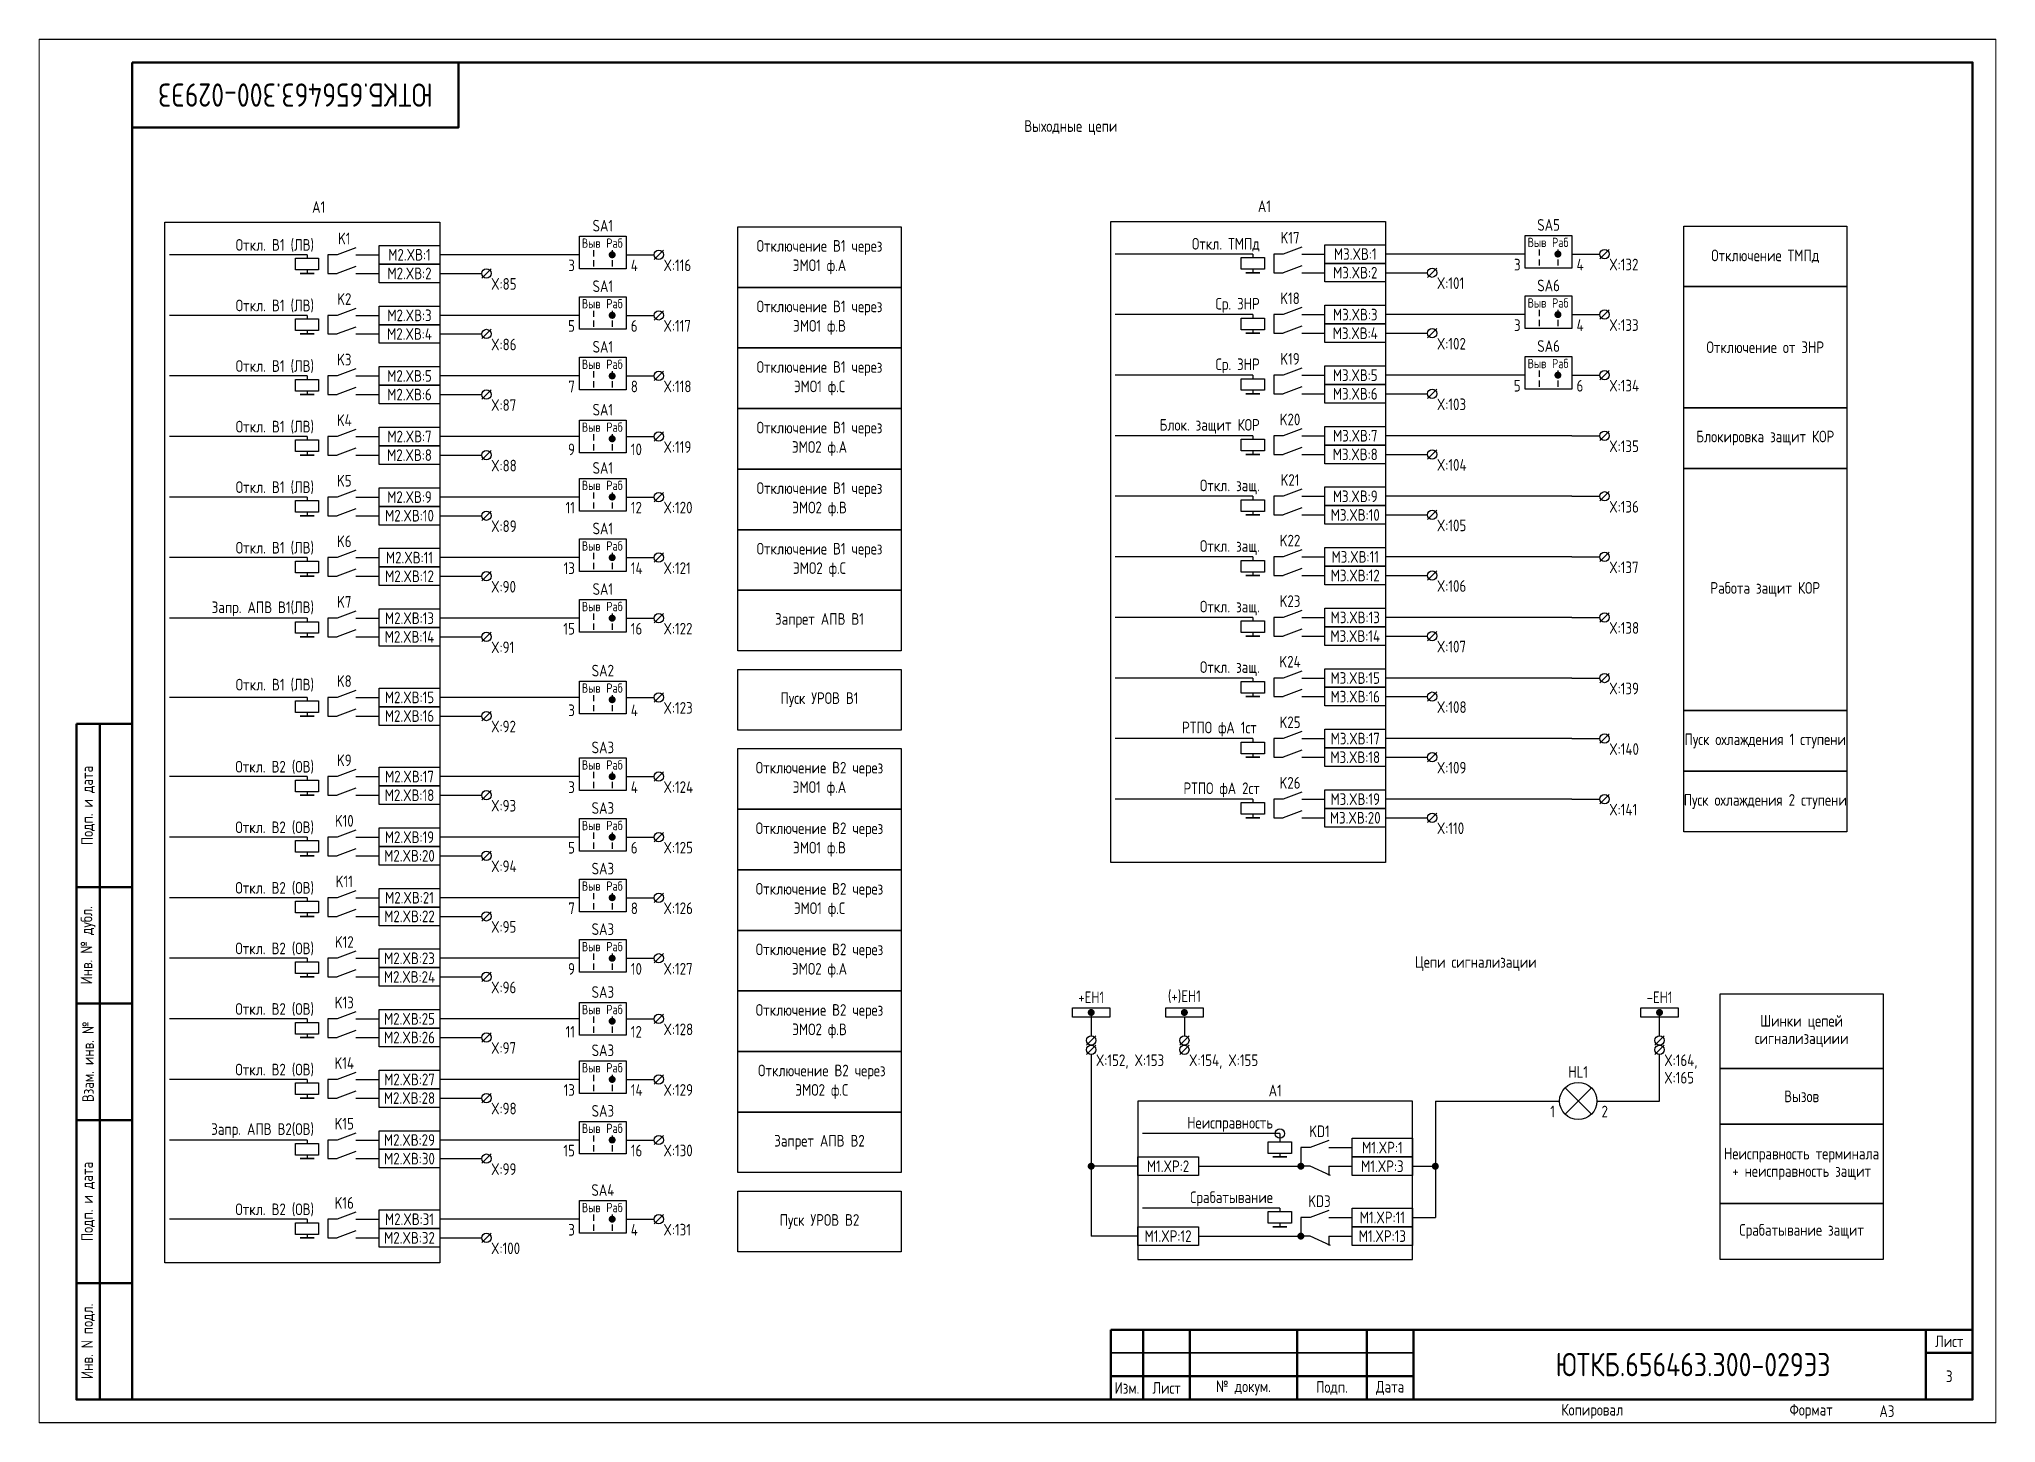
# Paper-space layout 'Лист3' of a CAD drawing. Header units: millimetres, sheet in inches. Extents: x 77.7 to 101.3, y 96.7 to 113.3.
# The model-space entities are those that its viewports show. They can reach past a viewport. Long polylines and large blocks are cut down to what shows.
import ezdxf

# ---------------------------------------------------------------- set-up
doc = ezdxf.new("R2010")
doc.units = ezdxf.units.MM
doc.styles.add('Gost_type_A', font='GOST_A.TTF')

psp = doc.layouts.new('Лист3')

msp = doc.modelspace()

# ---------------------------------------------------------------- texts
at = {"insert": (895, 285), "char_height": 5, "width": 70, "attachment_point": 5, "rotation": 180, "style": 'Gost_type_A'}
msp.add_mtext('ЮТКБ.656463.300-029Э3', dxfattribs=at)
at = {"char_height": 2.5, "style": 'Gost_type_A'}
for s, insert, width, attachment_point, line_spacing_factor in [('Выходные цепи', (1061.45, 278), 197.5, 5, 0.9), ('A1', (900, 259.71), 66, 8, 0.9), ('A1', (1103, 259.87), 66, 8, 0.9), ('X:116', (974.01, 249.71), 8, 1, 0.9), ('X:132', (1177.01, 249.87), 8, 1, 0.9), ('X:85', (937.01, 245.71), 8, 1, 0.9), ('X:101', (1140.01, 245.87), 8, 1, 0.9), ('X:117', (974.01, 236.71), 8, 1, 0.9), ('X:133', (1177.01, 236.87), 8, 1, 0.9), ('X:86', (937.01, 232.71), 8, 1, 0.9), ('X:102', (1140.01, 232.87), 8, 1, 0.9), ('X:118', (974.01, 223.71), 8, 1, 0.9), ('X:134', (1177.01, 223.87), 8, 1, 0.9), ('X:87', (937.01, 219.71), 8, 1, 0.9), ('X:103', (1140.01, 219.87), 8, 1, 0.9), ('X:119', (974.01, 210.71), 8, 1, 0.9), ('X:135', (1177.01, 210.87), 8, 1, 0.9), ('X:88', (937.01, 206.71), 8, 1, 0.9), ('X:104', (1140.01, 206.87), 8, 1, 0.9), ('X:120', (974.01, 197.71), 8, 1, 0.9), ('X:136', (1177.01, 197.87), 8, 1, 0.9), ('X:89', (937.01, 193.71), 8, 1, 0.9), ('X:105', (1140.01, 193.87), 8, 1, 0.9), ('X:137', (1177.01, 184.87), 8, 1, 0.9), ('X:90', (937.01, 180.71), 8, 1, 0.9), ('X:121', (974.01, 184.71), 8, 1, 0.9), ('X:106', (1140.01, 180.87), 8, 1, 0.9), ('X:122', (974.01, 171.71), 8, 1, 0.9), ('X:138', (1177.01, 171.87), 8, 1, 0.9), ('X:91', (937.01, 167.71), 8, 1, 0.9), ('X:107', (1140.01, 167.87), 8, 1, 0.9), ('X:139', (1177.01, 158.87), 8, 1, 0.9), ('X:123', (974.01, 154.71), 8, 1, 0.9), ('X:108', (1140.01, 154.87), 8, 1, 0.9), ('X:92', (937.01, 150.71), 8, 1, 0.9), ('X:140', (1177.01, 145.87), 8, 1, 0.9), ('X:109', (1140.01, 141.87), 8, 1, 0.9), ('X:124', (974.01, 137.71), 8, 1, 0.9), ('X:93', (937.01, 133.71), 8, 1, 0.9), ('X:141', (1177.01, 132.87), 8, 1, 0.9), ('X:110', (1140.01, 128.87), 8, 1, 0.9), ('X:125', (974.01, 124.71), 8, 1, 0.9), ('X:94', (937.01, 120.71), 8, 1, 0.9), ('X:126', (974.01, 111.71), 8, 1, 0.9), ('X:95', (937.01, 107.71), 8, 1, 0.9), ('X:127', (974.01, 98.71), 8, 1, 0.9), ('Цепи сигнализации ', (1148.37, 98.58), 197.5, 5, 0.9), ('X:96', (937.01, 94.71), 8, 1, 0.9), ('X:128', (974.01, 85.71), 8, 1, 0.9), ('Шинки цепей сигнализациии', (1218.31, 84.08), 35, 5, 0.9), ('X:97', (937.01, 81.71), 8, 1, 0.9), ('X:152, X:153', (1066.82, 79.08), 16, 1, 0.9), ('X:154, X:155', (1086.82, 79.08), 16, 1, 0.9), ('X:164,\\PX:165', (1188.81, 79.08), 16, 1, 0.9), ('X:129', (974.01, 72.71), 8, 1, 0.9), ('A1', (1105.32, 70.08), 59, 8, 0.9), ('X:98', (937.01, 68.71), 8, 1, 0.9), ('Вызов', (1218.31, 70.08), 35, 5, 0.9), ('Неисправность', (1104.82, 64.08), 37, 6, 0.8), ('X:130', (974.01, 59.71), 8, 1, 0.9), ('Неисправность терминала + неисправность защит', (1218.31, 55.58), 35, 5, 0.9), ('X:99', (937.01, 55.71), 8, 1, 0.9), ('X:131', (974, 42.71), 8, 1, 0.9), ('Срабатывание защит', (1218.31, 41.08), 35, 5, 0.9), ('X:100', (937, 38.71), 8, 1, 0.9)]:
    msp.add_mtext(s, dxfattribs=dict(at, insert=insert, width=width, attachment_point=attachment_point, line_spacing_factor=line_spacing_factor))
at = {"style": 'Gost_type_A'}
for s, insert, char_height, width, attachment_point in [('SA1', (961, 255.71), 2.5, 10, 8), ('SA5', (1164, 255.87), 2.5, 10, 8), ('Откл. B1 (ЛВ) ', (899, 252.71), 2.5, 29.2039, 6), ('K1', (905.5, 254.21), 2.5, 5, 5), ('Выв', (958.5, 253.21), 2, 5, 5), ('Раб', (963.5, 253.21), 2, 5, 5), ('Отключение В1 через \\PЭМО1 ф.А', (1007.5, 250.21), 2.5, 34.9988, 5), ('Откл. ТМПд', (1102, 252.87), 2.5, 31.0015, 6), ('K17', (1108.5, 254.37), 2.5, 5, 5), ('M3.XВ:1', (1122.5, 250.87), 2.5, 13, 5), ('Выв', (1161.5, 253.37), 2, 5, 5), ('Раб', (1166.5, 253.37), 2, 5, 5), ('M2.XВ:2', (919.5, 246.71), 2.5, 13, 5), ('M2.XВ:1', (919.5, 250.71), 2.5, 13, 5), ('3', (955, 249.69), 2.5, 5, 3), ('4', (967, 249.69), 2.5, 5, 1), ('M3.XВ:2', (1122.5, 246.87), 2.5, 13, 5), ('3', (1158, 249.85), 2.5, 5, 3), ('4', (1170, 249.85), 2.5, 5, 1), ('Отключение ТМПд', (1210.5, 250.37), 2.5, 34.9988, 5), ('SA1', (961, 242.71), 2.5, 10, 8), ('SA6', (1164, 242.87), 2.5, 10, 8), ('Откл. B1 (ЛВ) ', (899, 239.71), 2.5, 31.0015, 6), ('K2', (905.5, 241.21), 2.5, 5, 5), ('Выв', (958.5, 240.21), 2, 5, 5), ('Раб', (963.5, 240.21), 2, 5, 5), ('Отключение В1 через \\PЭМО1 ф.В', (1007.5, 237.21), 2.5, 34.9988, 5), ('Ср. ЗНР', (1102, 239.87), 2.5, 31.0015, 6), ('K18', (1108.5, 241.37), 2.5, 5, 5), ('Выв', (1161.5, 240.37), 2, 5, 5), ('Раб', (1166.5, 240.37), 2, 5, 5), ('M2.XВ:3', (919.5, 237.71), 2.5, 13, 5), ('5', (955, 236.69), 2.5, 5, 3), ('6', (967, 236.69), 2.5, 5, 1), ('M3.XВ:3', (1122.5, 237.87), 2.5, 13, 5), ('3', (1158, 236.85), 2.5, 5, 3), ('4', (1170, 236.85), 2.5, 5, 1), ('M2.XВ:4', (919.5, 233.71), 2.5, 13, 5), ('SA1', (961, 229.71), 2.5, 10, 8), ('M3.XВ:4', (1122.5, 233.87), 2.5, 13, 5), ('SA6', (1164, 229.87), 2.5, 10, 8), ('Отключение от ЗНР', (1210.5, 230.87), 2.5, 34.9988, 5), ('Откл. B1 (ЛВ) ', (899, 226.71), 2.5, 31.0015, 6), ('K3', (905.5, 228.21), 2.5, 5, 5), ('Выв', (958.5, 227.21), 2, 5, 5), ('Раб', (963.5, 227.21), 2, 5, 5), ('Отключение В1 через \\PЭМО1 ф.С', (1007.5, 224.21), 2.5, 34.9988, 5), ('Ср. ЗНР', (1102, 226.87), 2.5, 31.0015, 6), ('K19', (1108.5, 228.37), 2.5, 5, 5), ('Выв', (1161.5, 227.37), 2, 5, 5), ('Раб', (1166.5, 227.37), 2, 5, 5), ('M2.XВ:5', (919.5, 224.71), 2.5, 13, 5), ('7', (955, 223.69), 2.5, 5, 3), ('8', (967, 223.69), 2.5, 5, 1), ('M3.XВ:5', (1122.5, 224.87), 2.5, 13, 5), ('5', (1158, 223.85), 2.5, 5, 3), ('6', (1170, 223.85), 2.5, 5, 1), ('M2.XВ:6', (919.5, 220.71), 2.5, 13, 5), ('SA1', (961, 216.21), 2.5, 10, 8), ('M3.XВ:6', (1122.5, 220.87), 2.5, 13, 5), ('  Откл. B1 (ЛВ) ', (899, 213.71), 2.5, 31.0015, 6), ('K4', (905.5, 215.21), 2.5, 5, 5), ('Выв', (958.5, 213.71), 2, 5, 5), ('Раб', (963.5, 213.71), 2, 5, 5), ('Отключение В1 через \\PЭМО2 ф.А', (1007.5, 211.21), 2.5, 34.9988, 5), ('Блок. защит КОР', (1102, 213.87), 2.5, 31.0015, 6), ('K20', (1108.5, 215.37), 2.5, 5, 5), ('M2.XВ:7', (919.5, 211.71), 2.5, 13, 5), ('9', (955, 210.19), 2.5, 5, 3), ('10', (967, 210.19), 2.5, 5, 1), ('M3.XВ:7', (1122.5, 211.87), 2.5, 13, 5), ('Блокировка защит КОР', (1210.5, 211.37), 2.5, 34.9988, 5), ('M2.XВ:8', (919.5, 207.71), 2.5, 13, 5), ('SA1', (961, 203.71), 2.5, 10, 8), ('M3.XВ:8', (1122.5, 207.87), 2.5, 13, 5), ('  Откл. B1 (ЛВ) ', (899, 200.71), 2.5, 31.0015, 6), ('K5', (905.5, 202.21), 2.5, 5, 5), ('Выв', (958.5, 201.21), 2, 5, 5), ('Раб', (963.5, 201.21), 2, 5, 5), ('Отключение В1 через \\PЭМО2 ф.В', (1007.5, 198.21), 2.5, 34.9988, 5), ('Откл. защ.', (1102, 200.87), 2.5, 31.0015, 6), ('K21', (1108.5, 202.37), 2.5, 5, 5), ('M2.XВ:9', (919.5, 198.71), 2.5, 13, 5), ('11', (955, 197.69), 2.5, 5, 3), ('12', (967, 197.69), 2.5, 5, 1), ('M3.XВ:9', (1122.5, 198.87), 2.5, 13, 5), ('M2.XВ:10', (919.5, 194.71), 2.5, 13, 5), ('SA1', (961, 190.71), 2.5, 10, 8), ('M3.XВ:10', (1122.5, 194.87), 2.5, 13, 5), ('Откл. B1 (ЛВ)     ', (899, 187.71), 2.5, 31.0015, 6), ('K6', (905.5, 189.21), 2.5, 5, 5), ('Выв', (958.5, 188.21), 2, 5, 5), ('Раб', (963.5, 188.21), 2, 5, 5), ('Откл. защ.', (1102, 187.87), 2.5, 31.0015, 6), ('K22', (1108.5, 189.37), 2.5, 5, 5), ('M2.XВ:11', (919.5, 185.71), 2.5, 13, 5), ('Отключение В1 через \\PЭМО2 ф.С', (1007.5, 185.21), 2.5, 34.9988, 5), ('M3.XВ:11', (1122.5, 185.87), 2.5, 13, 5), ('M2.XВ:12', (919.5, 181.71), 2.5, 13, 5), ('13', (955, 184.69), 2.5, 5, 3), ('14', (967, 184.69), 2.5, 5, 1), ('M3.XВ:12', (1122.5, 181.87), 2.5, 13, 5), ('Запр. АПВ В1(ЛВ)', (899, 174.71), 2.5, 31.0015, 6), ('K7', (905.5, 176.21), 2.5, 5, 5), ('SA1', (961, 177.71), 2.5, 10, 8), ('Откл. защ.', (1102, 174.87), 2.5, 31.0015, 6), ('K23', (1108.5, 176.37), 2.5, 5, 5), ('Работа защит КОР', (1210.5, 178.87), 2.5, 34.9988, 5), ('M2.XВ:13', (919.5, 172.71), 2.5, 13, 5), ('Выв', (958.5, 175.21), 2, 5, 5), ('Раб', (963.5, 175.21), 2, 5, 5), ('Запрет АПВ В1', (1007.5, 172.21), 2.5, 34.9988, 5), ('M3.XВ:13', (1122.5, 172.87), 2.5, 13, 5), ('M2.XВ:14', (919.5, 168.71), 2.5, 13, 5), ('15', (955, 171.69), 2.5, 5, 3), ('16', (967, 171.69), 2.5, 5, 1), ('M3.XВ:14', (1122.5, 168.87), 2.5, 13, 5), ('K24', (1108.5, 163.37), 2.5, 5, 5), ('Откл. B1 (ЛВ) ', (899, 158.33), 2.5, 31.0015, 6), ('K8', (905.5, 159.21), 2.5, 5, 5), ('SA2', (961, 160.21), 2.5, 10, 8), ('Откл. защ.', (1102, 161.87), 2.5, 31.0015, 6), ('M3.XВ:15', (1122.5, 159.87), 2.5, 13, 5), ('M2.XВ:15', (919.5, 155.71), 2.5, 13, 5), ('Выв', (958.5, 157.71), 2, 5, 5), ('Раб', (963.5, 157.71), 2, 5, 5), ('Пуск УРОВ В1', (1007.5, 155.21), 2.5, 34.9988, 5), ('M3.XВ:16', (1122.5, 155.87), 2.5, 13, 5), ('M2.XВ:16', (919.5, 151.71), 2.5, 13, 5), ('3', (955, 154.19), 2.5, 5, 3), ('4', (967, 154.19), 2.5, 5, 1), ('K25', (1108.5, 150.37), 2.5, 5, 5), ('РТПО фА 1ст', (1101.34, 148.91), 2.5, 31.0015, 6), ('M3.XВ:17', (1122.5, 146.87), 2.5, 13, 5), ('\\pxsm1;{\\C0;Пуск охлаждения 1 ступени}', (1210.5, 146.37), 2.5, 34.9988, 5), ('K9', (905.5, 142.21), 2.5, 5, 5), ('SA3', (961, 143.71), 2.5, 10, 8), ('M3.XВ:18', (1122.5, 142.87), 2.5, 13, 5), (' Откл. В2 (ОВ)', (899, 140.71), 2.5, 31.0015, 6), ('M2.XВ:17', (919.5, 138.71), 2.5, 13, 5), ('Выв', (958.5, 141.21), 2, 5, 5), ('Раб', (963.5, 141.21), 2, 5, 5), ('Отключение В2 через \\PЭМО1 ф.А', (1007.5, 138.21), 2.5, 34.9988, 5), ('K26', (1108.5, 137.37), 2.5, 5, 5), ('M2.XВ:18', (919.5, 134.71), 2.5, 13, 5), ('3', (955, 137.69), 2.5, 5, 3), ('4', (967, 137.69), 2.5, 5, 1), ('РТПО фА 2ст', (1102, 135.87), 2.5, 27.8788, 6), ('M3.XВ:19', (1122.5, 133.87), 2.5, 13, 5), ('\\pxsm1;{\\C0;Пуск охлаждения 2 ступени}', (1210.5, 133.37), 2.5, 34.9988, 5), ('K10', (905.5, 129.21), 2.5, 5, 5), ('SA3', (961, 130.71), 2.5, 10, 8), ('M3.XВ:20', (1122.5, 129.87), 2.5, 13, 5), ('Откл. В2 (ОВ)', (899, 127.71), 2.5, 31.0015, 6), ('M2.XВ:19', (919.5, 125.71), 2.5, 13, 5), ('Выв', (958.5, 128.21), 2, 5, 5), ('Раб', (963.5, 128.21), 2, 5, 5), ('Отключение В2 через \\PЭМО1 ф.В', (1007.5, 125.21), 2.5, 34.9988, 5), ('M2.XВ:20', (919.5, 121.71), 2.5, 13, 5), ('5', (955, 124.69), 2.5, 5, 3), ('6', (967, 124.69), 2.5, 5, 1), ('SA3', (961, 117.71), 2.5, 10, 8), ('Откл. В2 (ОВ)', (899, 114.71), 2.5, 31.0015, 6), ('K11', (905.5, 116.21), 2.5, 5, 5), ('M2.XВ:21', (919.5, 112.71), 2.5, 13, 5), ('Выв', (958.5, 115.21), 2, 5, 5), ('Раб', (963.5, 115.21), 2, 5, 5), ('Отключение В2 через \\PЭМО1 ф.С', (1007.5, 112.21), 2.5, 34.9988, 5), ('M2.XВ:22', (919.5, 108.71), 2.5, 13, 5), ('7', (955, 111.69), 2.5, 5, 3), ('8', (967, 111.69), 2.5, 5, 1), ('SA3', (961, 104.71), 2.5, 10, 8), ('Откл. В2 (ОВ)', (899, 101.71), 2.5, 31.0015, 6), ('K12', (905.5, 103.21), 2.5, 5, 5), ('M2.XВ:23', (919.5, 99.71), 2.5, 13, 5), ('Выв', (958.5, 102.21), 2, 5, 5), ('Раб', (963.5, 102.21), 2, 5, 5), ('Отключение В2 через \\PЭМО2 ф.А', (1007.5, 99.21), 2.5, 34.9988, 5), ('M2.XВ:24', (919.5, 95.71), 2.5, 13, 5), ('9', (955, 98.69), 2.5, 5, 3), ('10', (967, 98.69), 2.5, 5, 1), ('SA3', (961, 91.21), 2.5, 10, 8), ('+EH1', (1065.82, 90.08), 2.5, 10, 8), ('(+)EH1', (1085.82, 90.08), 2.5, 10, 8), ('-EH1', (1187.81, 90.08), 2.5, 10, 8), ('Откл. В2 (ОВ)', (899, 88.71), 2.5, 31.0015, 6), ('K13', (905.5, 90.21), 2.5, 5, 5), ('Выв', (958.5, 88.71), 2, 5, 5), ('Раб', (963.5, 88.71), 2, 5, 5), ('Отключение В2 через \\PЭМО2 ф.В', (1007.5, 86.21), 2.5, 34.9988, 5), ('M2.XВ:25', (919.5, 86.71), 2.5, 13, 5), ('11', (955, 85.19), 2.5, 5, 3), ('12', (967, 85.19), 2.5, 5, 1), ('M2.XВ:26', (919.5, 82.71), 2.5, 13, 5), ('SA3', (961, 78.71), 2.5, 10, 8), ('Откл. В2 (ОВ)', (899, 75.71), 2.5, 31.0015, 6), ('K14', (905.5, 77.21), 2.5, 5, 5), ('Выв', (958.5, 76.21), 2, 5, 5), ('Раб', (963.5, 76.21), 2, 5, 5), ('Отключение В2 через \\PЭМО2 ф.С', (1008, 73.21), 2.5, 35.9988, 5), ('HL1', (1170.36, 74.08), 2.5, 14, 8), ('M2.XВ:27', (919.5, 73.71), 2.5, 13, 5), ('13', (955, 72.69), 2.5, 5, 3), ('14', (967, 72.69), 2.5, 5, 1), ('M2.XВ:28', (919.5, 69.71), 2.5, 13, 5), ('SA3', (961, 65.71), 2.5, 10, 8), ('1', (1165.36, 68.08), 2.5, 6, 3), ('2', (1175.36, 68.08), 2.5, 6, 1), ('Запр. АПВ В2(ОВ)', (899, 62.71), 2.5, 31.0015, 6), ('K15', (905.5, 64.21), 2.5, 5, 5), ('Выв', (958.5, 63.21), 2, 5, 5), ('Раб', (963.5, 63.21), 2, 5, 5), ('KD1', (1114.82, 62.58), 2.5, 8, 5), ('M2.XВ:29', (919.5, 60.71), 2.5, 13, 5), ('15', (955, 59.69), 2.5, 5, 3), ('16', (967, 59.69), 2.5, 5, 1), ('Запрет АПВ В2', (1007.5, 60.21), 2.5, 34.9988, 5), ('M1.XP:1', (1128.32, 59.08), 2.5, 13, 5), ('M2.XВ:30', (919.5, 56.71), 2.5, 13, 5), ('M1.XP:2', (1082.32, 55.08), 2.5, 13, 5), ('M1.XP:3', (1128.32, 55.08), 2.5, 13, 5), ('SA4', (961, 48.71), 2.5, 10, 8), ('Откл. В2 (ОВ)', (899, 45.71), 2.5, 31.0015, 6), ('K16', (905.5, 47.21), 2.5, 5, 5), ('Выв', (958.5, 46.21), 2, 5, 5), ('Раб', (963.5, 46.21), 2, 5, 5), ('KD3', (1114.82, 47.58), 2.5, 8, 5), ('M2.XВ:31', (919.5, 43.71), 2.5, 13, 5), ('3', (955, 42.69), 2.5, 5, 3), ('4', (967, 42.69), 2.5, 5, 1), ('Пуск УРОВ В2', (1007.5, 43.21), 2.5, 34.9988, 5), ('M1.XP:11', (1128.32, 44.08), 2.5, 13, 5), ('M2.XВ:32', (919.5, 39.71), 2.5, 13, 5), ('M1.XP:12', (1082.32, 40.08), 2.5, 13, 5), ('M1.XP:13', (1128.32, 40.08), 2.5, 13, 5), ('ЮТКБ.656463.300-029Э3', (1195, 12.5), 5, 120, 5), ('3', (1250, 10), 2.5, 10, 5), ('A3', (1235, 2.5), 2.5, 20, 4)]:
    msp.add_mtext(s, dxfattribs=dict(at, insert=insert, char_height=char_height, width=width, attachment_point=attachment_point))
at = {"color": 6, "insert": (1104.82, 48.08), "char_height": 2.5, "width": 37, "attachment_point": 6, "line_spacing_factor": 0.8, "style": 'Gost_type_A'}
msp.add_mtext('Срабатывание', dxfattribs=at)

# ---------------------------------------------------------------- blocks, each defined once
blk = doc.blocks.new('POINT')
at = {"const_width": 0.75}
blk.add_lwpolyline([(-0.375, 0, 1), (0.375, 0, 1)], format="xyb", close=True, dxfattribs=at)
blk = doc.blocks.new('Шинка')
blk.add_lwpolyline([(-4, 1), (4, 1), (4, -1), (-4, -1)], close=True)
blk.add_blockref('POINT', (0, 0))
blk = doc.blocks.new('Формат_А3')
blk.add_lwpolyline([(-420, 297), (0, 297), (0, 0), (-420, 0)], close=True)
at = {"lineweight": 50}
blk.add_lwpolyline([(-400, 292), (-5, 292), (-5, 5), (-400, 5)], close=True, dxfattribs=at)
blk = doc.blocks.new('Штамп угловой верхний')
at = {"lineweight": 50}
blk.add_lwpolyline([(0, 0), (70, 0), (70, -14), (0, -14)], close=True, dxfattribs=at)
blk = doc.blocks.new('Штамп левый нижний')
at = {"lineweight": 50}
for points in [[(-12, 145), (-7, 145), (-7, 110), (-12, 110)], [(-7, 145), (0, 145), (0, 110), (-7, 110)], [(-12, 110), (-7, 110), (-7, 85), (-12, 85)], [(-7, 110), (0, 110), (0, 85), (-7, 85)], [(-12, 85), (-7, 85), (-7, 60), (-12, 60)], [(-7, 85), (0, 85), (0, 60), (-7, 60)], [(-12, 60), (-7, 60), (-7, 25), (-12, 25)], [(-7, 60), (0, 60), (0, 25), (-7, 25)], [(-12, 25), (-7, 25), (-7, 0), (-12, 0)], [(-7, 25), (0, 25), (0, 0), (-7, 0)]]:
    blk.add_lwpolyline(points, close=True, dxfattribs=at)
at = {"char_height": 2.5, "attachment_point": 5, "rotation": 90, "style": 'Gost_type_A'}
for s, insert, width in [('Подп. и дата', (-9.5, 127.5), 35), ('Инв. № дубл.', (-9.5, 97.5), 25), ('Взам. инв. №', (-9.5, 72.5), 25), ('Подп. и дата', (-9.5, 42.5), 35), ('Инв. N подл.', (-9.5, 12.5), 25)]:
    blk.add_mtext(s, dxfattribs=dict(at, insert=insert, width=width))
blk = doc.blocks.new('Штамп малый нижний')
at = {"lineweight": 50}
for points in [[(-185, 15), (-178, 15), (-178, 5), (-185, 5)], [(-178, 15), (-168, 15), (-168, 5), (-178, 5)], [(-168, 15), (-145, 15), (-145, 5), (-168, 5)], [(-145, 15), (-130, 15), (-130, 5), (-145, 5)], [(-130, 15), (-120, 15), (-120, 5), (-130, 5)], [(-120, 15), (-10, 15), (-10, 0), (-120, 0)], [(-10, 15), (0, 15), (0, 10), (-10, 10)], [(-10, 10), (0, 10), (0, 0), (-10, 0)], [(-185, 5), (-178, 5), (-178, 0), (-185, 0)], [(-178, 5), (-168, 5), (-168, 0), (-178, 0)], [(-168, 5), (-145, 5), (-145, 0), (-168, 0)], [(-145, 5), (-130, 5), (-130, 0), (-145, 0)], [(-130, 5), (-120, 5), (-120, 0), (-130, 0)]]:
    blk.add_lwpolyline(points, close=True, dxfattribs=at)
for points in [[(-185, 15), (-178, 15), (-178, 10), (-185, 10)], [(-178, 15), (-168, 15), (-168, 10), (-178, 10)], [(-168, 15), (-145, 15), (-145, 10), (-168, 10)], [(-145, 15), (-130, 15), (-130, 10), (-145, 10)], [(-130, 15), (-120, 15), (-120, 10), (-130, 10)], [(-185, 10), (-178, 10), (-178, 5), (-185, 5)], [(-178, 10), (-168, 10), (-168, 5), (-178, 5)], [(-168, 10), (-145, 10), (-145, 5), (-168, 5)], [(-145, 10), (-130, 10), (-130, 5), (-145, 5)], [(-130, 10), (-120, 10), (-120, 5), (-130, 5)]]:
    blk.add_lwpolyline(points, close=True)
at = {"char_height": 2.5, "style": 'Gost_type_A'}
for s, insert, width, attachment_point in [('Лист', (-5, 12.5), 10, 5), ('Изм.', (-181.5, 2.5), 7, 5), ('Лист', (-173, 2.5), 10, 5), ('№ докум.', (-156.5, 2.5), 23, 5), ('Подп.', (-137.5, 2.5), 15, 5), ('Дата', (-125, 2.5), 10, 5), ('Копировал', (-75, -2.53), 13.1202, 6), ('Формат', (-30, -2.53), 13.1202, 6)]:
    blk.add_mtext(s, dxfattribs=dict(at, insert=insert, width=width, attachment_point=attachment_point))
blk = doc.blocks.new('Переключатель_положение')
for p, q in [((2, 1), (2, -0.34)), ((2, -1.14), (2, -2.49))]:
    blk.add_line(p, q)

# ---------------------------------------------------------------- linework, layer by layer
at = {"ltscale": 4.32}
for p, q in [((908, 252.21), (904, 250.71)), ((1111, 252.37), (1107, 250.87)), ((908, 248.21), (904, 246.71)), ((1111, 248.37), (1107, 246.87)), ((908, 239.21), (904, 237.71)), ((908, 235.21), (904, 233.71)), ((1111, 239.37), (1107, 237.87)), ((1111, 235.37), (1107, 233.87)), ((908, 226.21), (904, 224.71)), ((1111, 226.37), (1107, 224.87)), ((908, 222.21), (904, 220.71)), ((1111, 222.37), (1107, 220.87)), ((908, 213.21), (904, 211.71)), ((1111, 213.37), (1107, 211.87)), ((908, 209.21), (904, 207.71)), ((1111, 209.37), (1107, 207.87)), ((908, 200.21), (904, 198.71)), ((1111, 200.37), (1107, 198.87)), ((908, 196.21), (904, 194.71)), ((1111, 196.37), (1107, 194.87)), ((908, 187.21), (904, 185.71)), ((1111, 187.37), (1107, 185.87)), ((908, 183.21), (904, 181.71)), ((1111, 183.37), (1107, 181.87)), ((908, 174.21), (904, 172.71)), ((1111, 174.37), (1107, 172.87)), ((908, 170.21), (904, 168.71)), ((1111, 170.37), (1107, 168.87)), ((1111, 161.37), (1107, 159.87)), ((908, 157.21), (904, 155.71)), ((1111, 157.37), (1107, 155.87)), ((908, 153.21), (904, 151.71)), ((1111, 148.37), (1107, 146.87)), ((1111, 144.37), (1107, 142.87)), ((908, 140.21), (904, 138.71)), ((908, 136.21), (904, 134.71)), ((1111, 135.37), (1107, 133.87)), ((1111, 131.37), (1107, 129.87)), ((908, 127.21), (904, 125.71)), ((908, 123.21), (904, 121.71)), ((908, 114.21), (904, 112.71)), ((908, 110.21), (904, 108.71)), ((908, 101.21), (904, 99.71)), ((908, 97.21), (904, 95.71)), ((908, 88.21), (904, 86.71)), ((908, 84.21), (904, 82.71)), ((908, 75.21), (904, 73.71)), ((908, 71.21), (904, 69.71)), ((908, 62.21), (904, 60.71)), ((1116.82, 60.58), (1112.82, 59.08)), ((908, 58.21), (904, 56.71)), ((1117.21, 53.08), (1112.82, 55.08)), ((908, 45.21), (904, 43.71)), ((1116.82, 45.58), (1112.82, 44.08)), ((908, 41.21), (904, 39.71)), ((1117.21, 38.08), (1112.82, 40.08))]:
    msp.add_line(p, q, dxfattribs=at)
for p, q in [((897.5, 250.71), (868, 250.71)), ((897.5, 250.71), (897.5, 249.96)), ((956, 250.71), (926, 250.71)), ((974.01, 251.71), (972.01, 249.71)), ((1100.5, 250.87), (1071, 250.87)), ((1100.5, 250.87), (1100.5, 250.12)), ((1159, 250.87), (1129, 250.87)), ((1140.01, 247.87), (1138.01, 245.87)), ((1177.01, 251.87), (1175.01, 249.87)), ((897.5, 247.46), (897.5, 246.71)), ((926, 246.71), (935, 246.71)), ((937.01, 247.71), (935.01, 245.71)), ((1100.5, 247.62), (1100.5, 246.87)), ((1129, 246.87), (1138, 246.87)), ((897.5, 237.71), (868, 237.71)), ((897.5, 237.71), (897.5, 236.96)), ((956, 237.71), (926, 237.71)), ((974.01, 238.71), (972.01, 236.71)), ((1100.5, 237.87), (1071, 237.87)), ((1100.5, 237.87), (1100.5, 237.12)), ((1159, 237.87), (1129, 237.87)), ((1177.01, 238.87), (1175.01, 236.87)), ((897.5, 234.46), (897.5, 233.71)), ((926, 233.71), (935, 233.71)), ((937.01, 234.71), (935.01, 232.71)), ((1100.5, 234.62), (1100.5, 233.87)), ((1129, 233.87), (1138, 233.87)), ((1140.01, 234.87), (1138.01, 232.87)), ((897.5, 224.71), (868, 224.71)), ((897.5, 224.71), (897.5, 223.96)), ((956, 224.71), (926, 224.71)), ((974.01, 225.71), (972.01, 223.71)), ((1100.5, 224.87), (1071, 224.87)), ((1100.5, 224.87), (1100.5, 224.12)), ((1159, 224.87), (1129, 224.87)), ((1177.01, 225.87), (1175.01, 223.87)), ((897.5, 221.46), (897.5, 220.71)), ((926, 220.71), (935, 220.71)), ((937.01, 221.71), (935.01, 219.71)), ((1100.5, 221.62), (1100.5, 220.87)), ((1129, 220.87), (1138, 220.87)), ((1140.01, 221.87), (1138.01, 219.87)), ((897.5, 211.71), (868, 211.71)), ((897.5, 211.71), (897.5, 210.96)), ((956, 211.71), (926, 211.71)), ((974.01, 212.71), (972.01, 210.71)), ((1100.5, 211.87), (1071, 211.87)), ((1100.5, 211.87), (1100.5, 211.12)), ((1169, 211.87), (1129, 211.87)), ((1177.01, 212.87), (1175.01, 210.87)), ((897.5, 208.46), (897.5, 207.71)), ((926, 207.71), (935, 207.71)), ((937.01, 208.71), (935.01, 206.71)), ((1100.5, 208.62), (1100.5, 207.87)), ((1129, 207.87), (1138, 207.87)), ((1140.01, 208.87), (1138.01, 206.87)), ((897.5, 198.71), (868, 198.71)), ((897.5, 198.71), (897.5, 197.96)), ((956, 198.71), (926, 198.71)), ((974.01, 199.71), (972.01, 197.71)), ((1100.5, 198.87), (1071, 198.87)), ((1100.5, 198.87), (1100.5, 198.12)), ((1169, 198.87), (1129, 198.87)), ((1177.01, 199.87), (1175.01, 197.87)), ((897.5, 195.46), (897.5, 194.71)), ((926, 194.71), (935, 194.71)), ((937.01, 195.71), (935.01, 193.71)), ((1100.5, 195.62), (1100.5, 194.87)), ((1129, 194.87), (1138, 194.87)), ((1140.01, 195.87), (1138.01, 193.87)), ((897.5, 185.71), (868, 185.71)), ((897.5, 185.71), (897.5, 184.96)), ((956, 185.71), (926, 185.71)), ((974.01, 186.71), (972.01, 184.71)), ((1100.5, 185.87), (1071, 185.87)), ((1100.5, 185.87), (1100.5, 185.12)), ((1169, 185.87), (1129, 185.87)), ((1177.01, 186.87), (1175.01, 184.87)), ((897.5, 182.46), (897.5, 181.71)), ((926, 181.71), (935, 181.71)), ((937.01, 182.71), (935.01, 180.71)), ((1100.5, 182.62), (1100.5, 181.87)), ((1129, 181.87), (1138, 181.87)), ((1140.01, 182.87), (1138.01, 180.87)), ((897.5, 172.71), (868, 172.71)), ((897.5, 172.71), (897.5, 171.96)), ((956, 172.71), (926, 172.71)), ((974.01, 173.71), (972.01, 171.71)), ((1100.5, 172.87), (1071, 172.87)), ((1100.5, 172.87), (1100.5, 172.12)), ((1169, 172.87), (1129, 172.87)), ((1177.01, 173.87), (1175.01, 171.87)), ((897.5, 169.46), (897.5, 168.71)), ((926, 168.71), (935, 168.71)), ((937.01, 169.71), (935.01, 167.71)), ((1100.5, 169.62), (1100.5, 168.87)), ((1129, 168.87), (1138, 168.87)), ((1140.01, 169.87), (1138.01, 167.87)), ((1100.5, 159.87), (1071, 159.87)), ((1100.5, 159.87), (1100.5, 159.12)), ((1169, 159.87), (1129, 159.87)), ((1177.01, 160.87), (1175.01, 158.87)), ((897.5, 155.71), (868, 155.71)), ((897.5, 155.71), (897.5, 154.96)), ((956, 155.71), (926, 155.71)), ((974.01, 156.71), (972.01, 154.71)), ((1100.5, 156.62), (1100.5, 155.87)), ((1129, 155.87), (1138, 155.87)), ((1140.01, 156.87), (1138.01, 154.87)), ((897.5, 152.46), (897.5, 151.71)), ((926, 151.71), (935, 151.71)), ((937.01, 152.71), (935.01, 150.71)), ((1177.01, 147.87), (1175.01, 145.87)), ((1100.5, 146.87), (1071, 146.87)), ((1100.5, 146.87), (1100.5, 146.12)), ((1100.5, 143.62), (1100.5, 142.87)), ((1169, 146.87), (1129, 146.87)), ((1129, 142.87), (1138, 142.87)), ((1140.01, 143.87), (1138.01, 141.87)), ((897.5, 138.71), (868, 138.71)), ((897.5, 138.71), (897.5, 137.96)), ((956, 138.71), (926, 138.71)), ((974.01, 139.71), (972.01, 137.71)), ((897.5, 135.46), (897.5, 134.71)), ((926, 134.71), (935, 134.71)), ((937.01, 135.71), (935.01, 133.71)), ((1177.01, 134.87), (1175.01, 132.87)), ((1100.5, 133.87), (1071, 133.87)), ((1100.5, 133.87), (1100.5, 133.12)), ((1100.5, 130.62), (1100.5, 129.87)), ((1169, 133.87), (1129, 133.87)), ((1140.01, 130.87), (1138.01, 128.87)), ((974.01, 126.71), (972.01, 124.71)), ((1129, 129.87), (1138, 129.87)), ((897.5, 125.71), (868, 125.71)), ((897.5, 125.71), (897.5, 124.96)), ((897.5, 122.46), (897.5, 121.71)), ((956, 125.71), (926, 125.71)), ((937.01, 122.71), (935.01, 120.71)), ((926, 121.71), (935, 121.71)), ((974.01, 113.71), (972.01, 111.71)), ((897.5, 112.71), (868, 112.71)), ((897.5, 112.71), (897.5, 111.96)), ((897.5, 109.46), (897.5, 108.71)), ((956, 112.71), (926, 112.71)), ((937.01, 109.71), (935.01, 107.71)), ((926, 108.71), (935, 108.71)), ((897.5, 99.71), (868, 99.71)), ((897.5, 99.71), (897.5, 98.96)), ((956, 99.71), (926, 99.71)), ((937.01, 96.71), (935.01, 94.71)), ((974.01, 100.71), (972.01, 98.71)), ((897.5, 96.46), (897.5, 95.71)), ((926, 95.71), (935, 95.71)), ((897.5, 86.71), (868, 86.71)), ((897.5, 86.71), (897.5, 85.96)), ((956, 86.71), (926, 86.71)), ((974.01, 87.71), (972.01, 85.71)), ((1065.82, 88.08), (1065.82, 83.08)), ((1085.82, 87.08), (1085.82, 83.08)), ((1187.81, 83.08), (1187.81, 88.08)), ((897.5, 83.46), (897.5, 82.71)), ((926, 82.71), (935, 82.71)), ((937.01, 83.71), (935.01, 81.71)), ((1066.82, 83.08), (1064.82, 81.08)), ((1066.82, 81.08), (1064.82, 79.08)), ((1086.82, 83.08), (1084.82, 81.08)), ((1086.82, 81.08), (1084.82, 79.08)), ((1188.81, 83.08), (1186.81, 81.08)), ((1188.81, 81.08), (1186.81, 79.08)), ((1187.81, 81.07), (1187.81, 81.08)), ((1187.81, 81.07), (1187.81, 81.08)), ((1065.82, 79.08), (1065.82, 40.08)), ((1187.81, 69.08), (1187.81, 79.08)), ((897.5, 73.71), (868, 73.71)), ((897.5, 73.71), (897.5, 72.96)), ((956, 73.71), (926, 73.71)), ((974.01, 74.71), (972.01, 72.71)), ((1167.53, 71.91), (1173.18, 66.25)), ((1173.18, 71.91), (1167.53, 66.25)), ((897.5, 70.46), (897.5, 69.71)), ((926, 69.71), (935, 69.71)), ((937.01, 70.71), (935.01, 68.71)), ((1139.69, 69.08), (1151.62, 69.08)), ((1139.69, 69.08), (1139.69, 44.08)), ((1151.62, 69.08), (1166.36, 69.08)), ((1174.36, 69.08), (1187.81, 69.08)), ((897.5, 60.71), (868, 60.71)), ((897.5, 60.71), (897.5, 59.96)), ((956, 60.71), (926, 60.71)), ((974.01, 61.71), (972.01, 59.71)), ((1106.32, 62.08), (1076.82, 62.08)), ((1106.32, 62.08), (1106.32, 60.33)), ((897.5, 57.46), (897.5, 56.71)), ((926, 56.71), (935, 56.71)), ((937.01, 57.71), (935.01, 55.71)), ((1075.82, 55.08), (1065.82, 55.08)), ((1106.32, 57.83), (1106.32, 57.08)), ((1116.82, 55.08), (1116.82, 53.08)), ((1134.82, 55.08), (1139.69, 55.08)), ((897.5, 43.71), (868, 43.71)), ((897.5, 43.71), (897.5, 42.96)), ((956, 43.71), (926, 43.71)), ((974, 44.71), (972, 42.71)), ((1106.32, 46.08), (1076.82, 46.08)), ((1106.32, 46.08), (1106.32, 45.33)), ((1106.32, 42.83), (1106.32, 42.08)), ((1134.82, 44.08), (1139.69, 44.08)), ((897.5, 40.46), (897.5, 39.71)), ((926, 39.71), (935, 39.71)), ((937, 40.71), (935, 38.71)), ((1075.82, 40.08), (1065.82, 40.08)), ((1116.82, 40.08), (1116.82, 38.08))]:
    msp.add_line(p, q)
at = {"ltscale": 1.08}
for p, q in [((904, 250.71), (902, 250.71)), ((902, 250.71), (902, 246.71)), ((908, 250.71), (913, 250.71)), ((1107, 250.87), (1105, 250.87)), ((1105, 250.87), (1105, 246.87)), ((1111, 250.87), (1116, 250.87)), ((902, 246.71), (904, 246.71)), ((908, 246.71), (913, 246.71)), ((1105, 246.87), (1107, 246.87)), ((1111, 246.87), (1116, 246.87)), ((904, 237.71), (902, 237.71)), ((902, 237.71), (902, 233.71)), ((908, 237.71), (913, 237.71)), ((1107, 237.87), (1105, 237.87)), ((1105, 237.87), (1105, 233.87)), ((1111, 237.87), (1116, 237.87)), ((902, 233.71), (904, 233.71)), ((908, 233.71), (913, 233.71)), ((1105, 233.87), (1107, 233.87)), ((1111, 233.87), (1116, 233.87)), ((904, 224.71), (902, 224.71)), ((902, 224.71), (902, 220.71)), ((908, 224.71), (913, 224.71)), ((1107, 224.87), (1105, 224.87)), ((1105, 224.87), (1105, 220.87)), ((1111, 224.87), (1116, 224.87)), ((902, 220.71), (904, 220.71)), ((908, 220.71), (913, 220.71)), ((1105, 220.87), (1107, 220.87)), ((1111, 220.87), (1116, 220.87)), ((904, 211.71), (902, 211.71)), ((902, 211.71), (902, 207.71)), ((908, 211.71), (913, 211.71)), ((1107, 211.87), (1105, 211.87)), ((1105, 211.87), (1105, 207.87)), ((1111, 211.87), (1116, 211.87)), ((902, 207.71), (904, 207.71)), ((908, 207.71), (913, 207.71)), ((1105, 207.87), (1107, 207.87)), ((1111, 207.87), (1116, 207.87)), ((904, 198.71), (902, 198.71)), ((902, 198.71), (902, 194.71)), ((908, 198.71), (913, 198.71)), ((1107, 198.87), (1105, 198.87)), ((1105, 198.87), (1105, 194.87)), ((1111, 198.87), (1116, 198.87)), ((902, 194.71), (904, 194.71)), ((908, 194.71), (913, 194.71)), ((1105, 194.87), (1107, 194.87)), ((1111, 194.87), (1116, 194.87)), ((904, 185.71), (902, 185.71)), ((902, 185.71), (902, 181.71)), ((908, 185.71), (913, 185.71)), ((1107, 185.87), (1105, 185.87)), ((1105, 185.87), (1105, 181.87)), ((1111, 185.87), (1116, 185.87)), ((902, 181.71), (904, 181.71)), ((908, 181.71), (913, 181.71)), ((1105, 181.87), (1107, 181.87)), ((1111, 181.87), (1116, 181.87)), ((904, 172.71), (902, 172.71)), ((902, 172.71), (902, 168.71)), ((908, 172.71), (913, 172.71)), ((1107, 172.87), (1105, 172.87)), ((1105, 172.87), (1105, 168.87)), ((1111, 172.87), (1116, 172.87)), ((902, 168.71), (904, 168.71)), ((908, 168.71), (913, 168.71)), ((1105, 168.87), (1107, 168.87)), ((1111, 168.87), (1116, 168.87)), ((1107, 159.87), (1105, 159.87)), ((1105, 159.87), (1105, 155.87)), ((1111, 159.87), (1116, 159.87)), ((904, 155.71), (902, 155.71)), ((902, 155.71), (902, 151.71)), ((908, 155.71), (913, 155.71)), ((1105, 155.87), (1107, 155.87)), ((1111, 155.87), (1116, 155.87)), ((902, 151.71), (904, 151.71)), ((908, 151.71), (913, 151.71)), ((1107, 146.87), (1105, 146.87)), ((1105, 146.87), (1105, 142.87)), ((1105, 142.87), (1107, 142.87)), ((1111, 146.87), (1116, 146.87)), ((1111, 142.87), (1116, 142.87)), ((904, 138.71), (902, 138.71)), ((902, 138.71), (902, 134.71)), ((908, 138.71), (913, 138.71)), ((902, 134.71), (904, 134.71)), ((908, 134.71), (913, 134.71)), ((1107, 133.87), (1105, 133.87)), ((1105, 133.87), (1105, 129.87)), ((1111, 133.87), (1116, 133.87)), ((1105, 129.87), (1107, 129.87)), ((1111, 129.87), (1116, 129.87)), ((904, 125.71), (902, 125.71)), ((902, 125.71), (902, 121.71)), ((908, 125.71), (913, 125.71)), ((902, 121.71), (904, 121.71)), ((908, 121.71), (913, 121.71)), ((904, 112.71), (902, 112.71)), ((902, 112.71), (902, 108.71)), ((908, 112.71), (913, 112.71)), ((902, 108.71), (904, 108.71)), ((908, 108.71), (913, 108.71)), ((904, 99.71), (902, 99.71)), ((902, 99.71), (902, 95.71)), ((908, 99.71), (913, 99.71)), ((902, 95.71), (904, 95.71)), ((908, 95.71), (913, 95.71)), ((904, 86.71), (902, 86.71)), ((902, 86.71), (902, 82.71)), ((908, 86.71), (913, 86.71)), ((902, 82.71), (904, 82.71)), ((908, 82.71), (913, 82.71)), ((904, 73.71), (902, 73.71)), ((902, 73.71), (902, 69.71)), ((908, 73.71), (913, 73.71)), ((902, 69.71), (904, 69.71)), ((908, 69.71), (913, 69.71)), ((904, 60.71), (902, 60.71)), ((902, 60.71), (902, 56.71)), ((908, 60.71), (913, 60.71)), ((1112.82, 59.08), (1110.82, 59.08)), ((1110.82, 59.08), (1110.82, 55.08)), ((1116.82, 59.08), (1121.82, 59.08)), ((902, 56.71), (904, 56.71)), ((908, 56.71), (913, 56.71)), ((1088.82, 55.08), (1110.82, 55.08)), ((1112.82, 55.08), (1110.82, 55.08)), ((1116.82, 55.08), (1121.82, 55.08)), ((904, 43.71), (902, 43.71)), ((902, 43.71), (902, 39.71)), ((908, 43.71), (913, 43.71)), ((1112.82, 44.08), (1110.82, 44.08)), ((1110.82, 44.08), (1110.82, 40.08)), ((1116.82, 44.08), (1121.82, 44.08)), ((902, 39.71), (904, 39.71)), ((908, 39.71), (913, 39.71)), ((1088.82, 40.08), (1110.82, 40.08)), ((1112.82, 40.08), (1110.82, 40.08)), ((1116.82, 40.08), (1121.82, 40.08))]:
    msp.add_line(p, q, dxfattribs=at)
at = {"ltscale": 4}
for p, q in [((966, 250.71), (972.01, 250.71)), ((1169, 250.87), (1175.01, 250.87)), ((966, 237.71), (972.01, 237.71)), ((1169, 237.87), (1175.01, 237.87)), ((966, 224.71), (972.01, 224.71)), ((1169, 224.87), (1175.01, 224.87)), ((966, 211.71), (972.01, 211.71)), ((1169, 211.87), (1175.01, 211.87)), ((966, 198.71), (972.01, 198.71)), ((1169, 198.87), (1175.01, 198.87)), ((966, 185.71), (972.01, 185.71)), ((1169, 185.87), (1175.01, 185.87)), ((966, 172.71), (972.01, 172.71)), ((1169, 172.87), (1175.01, 172.87)), ((1169, 159.87), (1175.01, 159.87)), ((966, 155.71), (972.01, 155.71)), ((1169, 146.87), (1175.01, 146.87)), ((966, 138.71), (972.01, 138.71)), ((1169, 133.87), (1175.01, 133.87)), ((966, 125.71), (972.01, 125.71)), ((966, 112.71), (972.01, 112.71)), ((966, 99.71), (972.01, 99.71)), ((966, 86.71), (972.01, 86.71)), ((966, 73.71), (972.01, 73.71)), ((966, 60.71), (972.01, 60.71)), ((966, 43.71), (972, 43.71))]:
    msp.add_line(p, q, dxfattribs=at)
for points in [[(867, 257.71), (926, 257.71), (926, 34.38), (867, 34.38)], [(990, 256.71), (1025, 256.71), (1025, 243.71), (990, 243.71)], [(1070, 257.87), (1129, 257.87), (1129, 120.29), (1070, 120.29)], [(1193, 256.87), (1228, 256.87), (1228, 243.87), (1193, 243.87)], [(913, 252.71), (926, 252.71), (926, 248.71), (913, 248.71)], [(956, 254.71), (966, 254.71), (966, 247.71), (956, 247.71)], [(1116, 252.87), (1129, 252.87), (1129, 248.87), (1116, 248.87)], [(1159, 254.87), (1169, 254.87), (1169, 247.87), (1159, 247.87)], [(900, 249.96), (900, 247.46), (895, 247.46), (895, 249.96)], [(913, 248.71), (926, 248.71), (926, 244.71), (913, 244.71)], [(1103, 250.12), (1103, 247.62), (1098, 247.62), (1098, 250.12)], [(1116, 248.87), (1129, 248.87), (1129, 244.87), (1116, 244.87)], [(899, 246.71), (896, 246.71)], [(990, 243.71), (1025, 243.71), (1025, 230.71), (990, 230.71)], [(1102, 246.87), (1099, 246.87)], [(1193, 243.87), (1228, 243.87), (1228, 217.87), (1193, 217.87)], [(913, 239.71), (926, 239.71), (926, 235.71), (913, 235.71)], [(956, 241.71), (966, 241.71), (966, 234.71), (956, 234.71)], [(1116, 239.87), (1129, 239.87), (1129, 235.87), (1116, 235.87)], [(1159, 241.87), (1169, 241.87), (1169, 234.87), (1159, 234.87)], [(900, 236.96), (900, 234.46), (895, 234.46), (895, 236.96)], [(913, 235.71), (926, 235.71), (926, 231.71), (913, 231.71)], [(1103, 237.12), (1103, 234.62), (1098, 234.62), (1098, 237.12)], [(1116, 235.87), (1129, 235.87), (1129, 231.87), (1116, 231.87)], [(899, 233.71), (896, 233.71)], [(1102, 233.87), (1099, 233.87)], [(956, 228.71), (966, 228.71), (966, 221.71), (956, 221.71)], [(990, 230.71), (1025, 230.71), (1025, 217.71), (990, 217.71)], [(1116, 226.87), (1129, 226.87), (1129, 222.87), (1116, 222.87)], [(1159, 228.87), (1169, 228.87), (1169, 221.87), (1159, 221.87)], [(900, 223.96), (900, 221.46), (895, 221.46), (895, 223.96)], [(913, 226.71), (926, 226.71), (926, 222.71), (913, 222.71)], [(913, 222.71), (926, 222.71), (926, 218.71), (913, 218.71)], [(1103, 224.12), (1103, 221.62), (1098, 221.62), (1098, 224.12)], [(1116, 222.87), (1129, 222.87), (1129, 218.87), (1116, 218.87)], [(899, 220.71), (896, 220.71)], [(1102, 220.87), (1099, 220.87)], [(956, 215.21), (966, 215.21), (966, 208.21), (956, 208.21)], [(990, 217.71), (1025, 217.71), (1025, 204.71), (990, 204.71)], [(1193, 217.87), (1228, 217.87), (1228, 204.87), (1193, 204.87)], [(900, 210.96), (900, 208.46), (895, 208.46), (895, 210.96)], [(913, 213.71), (926, 213.71), (926, 209.71), (913, 209.71)], [(1103, 211.12), (1103, 208.62), (1098, 208.62), (1098, 211.12)], [(1116, 213.87), (1129, 213.87), (1129, 209.87), (1116, 209.87)], [(899, 207.71), (896, 207.71)], [(913, 209.71), (926, 209.71), (926, 205.71), (913, 205.71)], [(1102, 207.87), (1099, 207.87)], [(1116, 209.87), (1129, 209.87), (1129, 205.87), (1116, 205.87)], [(956, 202.71), (966, 202.71), (966, 195.71), (956, 195.71)], [(990, 204.71), (1025, 204.71), (1025, 191.71), (990, 191.71)], [(1193, 204.87), (1228, 204.87), (1228, 152.87), (1193, 152.87)], [(900, 197.96), (900, 195.46), (895, 195.46), (895, 197.96)], [(913, 200.71), (926, 200.71), (926, 196.71), (913, 196.71)], [(1103, 198.12), (1103, 195.62), (1098, 195.62), (1098, 198.12)], [(1116, 200.87), (1129, 200.87), (1129, 196.87), (1116, 196.87)], [(899, 194.71), (896, 194.71)], [(913, 196.71), (926, 196.71), (926, 192.71), (913, 192.71)], [(1102, 194.87), (1099, 194.87)], [(1116, 196.87), (1129, 196.87), (1129, 192.87), (1116, 192.87)], [(956, 189.71), (966, 189.71), (966, 182.71), (956, 182.71)], [(990, 191.71), (1025, 191.71), (1025, 178.71), (990, 178.71)], [(900, 184.96), (900, 182.46), (895, 182.46), (895, 184.96)], [(913, 187.71), (926, 187.71), (926, 183.71), (913, 183.71)], [(1103, 185.12), (1103, 182.62), (1098, 182.62), (1098, 185.12)], [(1116, 187.87), (1129, 187.87), (1129, 183.87), (1116, 183.87)], [(899, 181.71), (896, 181.71)], [(913, 183.71), (926, 183.71), (926, 179.71), (913, 179.71)], [(1102, 181.87), (1099, 181.87)], [(1116, 183.87), (1129, 183.87), (1129, 179.87), (1116, 179.87)], [(956, 176.71), (966, 176.71), (966, 169.71), (956, 169.71)], [(990, 178.71), (1025, 178.71), (1025, 165.71), (990, 165.71)], [(913, 174.71), (926, 174.71), (926, 170.71), (913, 170.71)], [(1116, 174.87), (1129, 174.87), (1129, 170.87), (1116, 170.87)], [(900, 171.96), (900, 169.46), (895, 169.46), (895, 171.96)], [(899, 168.71), (896, 168.71)], [(913, 170.71), (926, 170.71), (926, 166.71), (913, 166.71)], [(1103, 172.12), (1103, 169.62), (1098, 169.62), (1098, 172.12)], [(1102, 168.87), (1099, 168.87)], [(1116, 170.87), (1129, 170.87), (1129, 166.87), (1116, 166.87)], [(990, 161.71), (1025, 161.71), (1025, 148.71), (990, 148.71)], [(1116, 161.87), (1129, 161.87), (1129, 157.87), (1116, 157.87)], [(913, 157.71), (926, 157.71), (926, 153.71), (913, 153.71)], [(956, 159.21), (966, 159.21), (966, 152.21), (956, 152.21)], [(1103, 159.12), (1103, 156.62), (1098, 156.62), (1098, 159.12)], [(1102, 155.87), (1099, 155.87)], [(1116, 157.87), (1129, 157.87), (1129, 153.87), (1116, 153.87)], [(900, 154.96), (900, 152.46), (895, 152.46), (895, 154.96)], [(899, 151.71), (896, 151.71)], [(913, 153.71), (926, 153.71), (926, 149.71), (913, 149.71)], [(1193, 152.87), (1228, 152.87), (1228, 139.87), (1193, 139.87)], [(1116, 148.87), (1129, 148.87), (1129, 144.87), (1116, 144.87)], [(990, 144.71), (1025, 144.71), (1025, 131.71), (990, 131.71)], [(1103, 146.12), (1103, 143.62), (1098, 143.62), (1098, 146.12)], [(1102, 142.87), (1099, 142.87)], [(1116, 144.87), (1129, 144.87), (1129, 140.87), (1116, 140.87)], [(913, 140.71), (926, 140.71), (926, 136.71), (913, 136.71)], [(956, 142.71), (966, 142.71), (966, 135.71), (956, 135.71)], [(1193, 139.87), (1228, 139.87), (1228, 126.87), (1193, 126.87)], [(900, 137.96), (900, 135.46), (895, 135.46), (895, 137.96)], [(899, 134.71), (896, 134.71)], [(913, 136.71), (926, 136.71), (926, 132.71), (913, 132.71)], [(1116, 135.87), (1129, 135.87), (1129, 131.87), (1116, 131.87)], [(990, 131.71), (1025, 131.71), (1025, 118.71), (990, 118.71)], [(1103, 133.12), (1103, 130.62), (1098, 130.62), (1098, 133.12)], [(1116, 131.87), (1129, 131.87), (1129, 127.87), (1116, 127.87)], [(913, 127.71), (926, 127.71), (926, 123.71), (913, 123.71)], [(956, 129.71), (966, 129.71), (966, 122.71), (956, 122.71)], [(1102, 129.87), (1099, 129.87)], [(900, 124.96), (900, 122.46), (895, 122.46), (895, 124.96)], [(913, 123.71), (926, 123.71), (926, 119.71), (913, 119.71)], [(899, 121.71), (896, 121.71)], [(990, 118.71), (1025, 118.71), (1025, 105.71), (990, 105.71)], [(913, 114.71), (926, 114.71), (926, 110.71), (913, 110.71)], [(956, 116.71), (966, 116.71), (966, 109.71), (956, 109.71)], [(900, 111.96), (900, 109.46), (895, 109.46), (895, 111.96)], [(913, 110.71), (926, 110.71), (926, 106.71), (913, 106.71)], [(899, 108.71), (896, 108.71)], [(990, 105.71), (1025, 105.71), (1025, 92.71), (990, 92.71)], [(913, 101.71), (926, 101.71), (926, 97.71), (913, 97.71)], [(956, 103.71), (966, 103.71), (966, 96.71), (956, 96.71)], [(900, 98.96), (900, 96.46), (895, 96.46), (895, 98.96)], [(913, 97.71), (926, 97.71), (926, 93.71), (913, 93.71)], [(899, 95.71), (896, 95.71)], [(990, 92.71), (1025, 92.71), (1025, 79.71), (990, 79.71)], [(913, 88.71), (926, 88.71), (926, 84.71), (913, 84.71)], [(956, 90.21), (966, 90.21), (966, 83.21), (956, 83.21)], [(1235.81, 76.08), (1200.81, 76.08), (1200.81, 92.08), (1235.81, 92.08)], [(900, 85.96), (900, 83.46), (895, 83.46), (895, 85.96)], [(913, 84.71), (926, 84.71), (926, 80.71), (913, 80.71)], [(899, 82.71), (896, 82.71)], [(913, 75.71), (926, 75.71), (926, 71.71), (913, 71.71)], [(956, 77.71), (966, 77.71), (966, 70.71), (956, 70.71)], [(990, 79.71), (1025, 79.71), (1025, 66.71), (990, 66.71)], [(1235.81, 64.08), (1200.81, 64.08), (1200.81, 76.08), (1235.81, 76.08)], [(900, 72.96), (900, 70.46), (895, 70.46), (895, 72.96)], [(913, 71.71), (926, 71.71), (926, 67.71), (913, 67.71)], [(899, 69.71), (896, 69.71)], [(1075.82, 35.08), (1134.82, 35.08), (1134.82, 69.08), (1075.82, 69.08)], [(956, 64.71), (966, 64.71), (966, 57.71), (956, 57.71)], [(990, 66.71), (1025, 66.71), (1025, 53.71), (990, 53.71)], [(1235.81, 47.08), (1200.81, 47.08), (1200.81, 64.08), (1235.81, 64.08)], [(900, 59.96), (900, 57.46), (895, 57.46), (895, 59.96)], [(913, 62.71), (926, 62.71), (926, 58.71), (913, 58.71)], [(1108.82, 60.33), (1108.82, 57.83), (1103.82, 57.83), (1103.82, 60.33)], [(1121.82, 61.08), (1134.82, 61.08), (1134.82, 57.08), (1121.82, 57.08)], [(899, 56.71), (896, 56.71)], [(913, 58.71), (926, 58.71), (926, 54.71), (913, 54.71)], [(1075.82, 57.08), (1088.82, 57.08), (1088.82, 53.08), (1075.82, 53.08)], [(1107.82, 57.08), (1104.82, 57.08)], [(1121.82, 57.08), (1134.82, 57.08), (1134.82, 53.08), (1121.82, 53.08)], [(956, 47.71), (966, 47.71), (966, 40.71), (956, 40.71)], [(990, 49.71), (1025, 49.71), (1025, 36.71), (990, 36.71)], [(1235.81, 35.08), (1200.81, 35.08), (1200.81, 47.08), (1235.81, 47.08)], [(900, 42.96), (900, 40.46), (895, 40.46), (895, 42.96)], [(913, 45.71), (926, 45.71), (926, 41.71), (913, 41.71)], [(1075.82, 42.08), (1088.82, 42.08), (1088.82, 38.08), (1075.82, 38.08)], [(1108.82, 45.33), (1108.82, 42.83), (1103.82, 42.83), (1103.82, 45.33)], [(1107.82, 42.08), (1104.82, 42.08)], [(1121.82, 46.08), (1134.82, 46.08), (1134.82, 42.08), (1121.82, 42.08)], [(1121.82, 42.08), (1134.82, 42.08), (1134.82, 38.08), (1121.82, 38.08)], [(899, 39.71), (896, 39.71)], [(913, 41.71), (926, 41.71), (926, 37.71), (913, 37.71)]]:
    msp.add_lwpolyline(points, close=True)
for centre, radius in [((973.01, 250.71), 1), ((1139.01, 246.87), 1), ((1176.01, 250.87), 1), ((936.01, 246.71), 1), ((973.01, 237.71), 1), ((1176.01, 237.87), 1), ((936.01, 233.71), 1), ((1139.01, 233.87), 1), ((973.01, 224.71), 1), ((1176.01, 224.87), 1), ((936.01, 220.71), 1), ((1139.01, 220.87), 1), ((973.01, 211.71), 1), ((1176.01, 211.87), 1), ((936.01, 207.71), 1), ((1139.01, 207.87), 1), ((973.01, 198.71), 1), ((1176.01, 198.87), 1), ((936.01, 194.71), 1), ((1139.01, 194.87), 1), ((973.01, 185.71), 1), ((1176.01, 185.87), 1), ((936.01, 181.71), 1), ((1139.01, 181.87), 1), ((973.01, 172.71), 1), ((1176.01, 172.87), 1), ((936.01, 168.71), 1), ((1139.01, 168.87), 1), ((1176.01, 159.87), 1), ((973.01, 155.71), 1), ((1139.01, 155.87), 1), ((936.01, 151.71), 1), ((1176.01, 146.87), 1), ((1139.01, 142.87), 1), ((973.01, 138.71), 1), ((936.01, 134.71), 1), ((1176.01, 133.87), 1), ((1139.01, 129.87), 1), ((973.01, 125.71), 1), ((936.01, 121.71), 1), ((973.01, 112.71), 1), ((936.01, 108.71), 1), ((936.01, 95.71), 1), ((973.01, 99.71), 1), ((973.01, 86.71), 1), ((936.01, 82.71), 1), ((1065.82, 82.08), 1), ((1065.82, 80.08), 1), ((1085.82, 82.08), 1), ((1085.82, 80.08), 1), ((1187.81, 82.08), 1), ((1187.81, 80.08), 1), ((973.01, 73.71), 1), ((1170.36, 69.08), 4), ((936.01, 69.71), 1), ((1106.32, 62.08), 1), ((973.01, 60.71), 1), ((936.01, 56.71), 1), ((973, 43.71), 1), ((936, 39.71), 1)]:
    msp.add_circle(centre, radius)

# ---------------------------------------------------------------- block references
at = {"color": 1}
for name, p in [('Формат_А3', (840, 0)), ('Формат_А3', (1260, 0)), ('Формат_А3', (1680, 0)), ('Штамп левый нижний', (860, 5)), ('Штамп малый нижний', (1255, 5))]:
    msp.add_blockref(name, p, dxfattribs=at)
for name, p in [('Штамп угловой верхний', (860, 292)), ('Переключатель_положение', (957, 250.71)), ('POINT', (963, 250.71)), ('Переключатель_положение', (961, 250.71)), ('Переключатель_положение', (1160, 250.87)), ('POINT', (1166, 250.87)), ('Переключатель_положение', (1164, 250.87)), ('Переключатель_положение', (957, 237.71)), ('POINT', (963, 237.71)), ('Переключатель_положение', (961, 237.71)), ('Переключатель_положение', (1160, 237.87)), ('POINT', (1166, 237.87)), ('Переключатель_положение', (1164, 237.87)), ('Переключатель_положение', (957, 224.71)), ('POINT', (963, 224.71)), ('Переключатель_положение', (961, 224.71)), ('Переключатель_положение', (1160, 224.87)), ('POINT', (1166, 224.87)), ('Переключатель_положение', (1164, 224.87)), ('Переключатель_положение', (957, 211.21)), ('POINT', (963, 211.21)), ('Переключатель_положение', (961, 211.21)), ('Переключатель_положение', (957, 198.71)), ('POINT', (963, 198.71)), ('Переключатель_положение', (961, 198.71)), ('Переключатель_положение', (957, 185.71)), ('POINT', (963, 185.71)), ('Переключатель_положение', (961, 185.71)), ('Переключатель_положение', (957, 172.71)), ('POINT', (963, 172.71)), ('Переключатель_положение', (961, 172.71)), ('Переключатель_положение', (957, 155.21)), ('POINT', (963, 155.21)), ('Переключатель_положение', (961, 155.21)), ('Переключатель_положение', (957, 138.71)), ('POINT', (963, 138.71)), ('Переключатель_положение', (961, 138.71)), ('Переключатель_положение', (957, 125.71)), ('POINT', (963, 125.71)), ('Переключатель_положение', (961, 125.71)), ('Переключатель_положение', (957, 112.71)), ('POINT', (963, 112.71)), ('Переключатель_положение', (961, 112.71)), ('Переключатель_положение', (957, 99.71)), ('POINT', (963, 99.71)), ('Переключатель_положение', (961, 99.71)), ('Шинка', (1065.82, 88.08)), ('Шинка', (1085.82, 88.08)), ('Шинка', (1187.81, 88.08)), ('Переключатель_положение', (957, 86.21)), ('POINT', (963, 86.21)), ('Переключатель_положение', (961, 86.21)), ('Переключатель_положение', (957, 73.71)), ('POINT', (963, 73.71)), ('Переключатель_положение', (961, 73.71)), ('Переключатель_положение', (957, 60.71)), ('POINT', (963, 60.71)), ('Переключатель_положение', (961, 60.71)), ('POINT', (1065.82, 55.08)), ('POINT', (1110.82, 55.08)), ('POINT', (1139.69, 55.08)), ('Переключатель_положение', (957, 43.71)), ('POINT', (963, 43.71)), ('Переключатель_положение', (961, 43.71)), ('POINT', (1110.82, 40.08))]:
    msp.add_blockref(name, p)

msp.set_redraw_order([(e.dxf.handle, doc.entitydb.next_handle()) for e in msp.query("TEXT MTEXT ATTDEF DIMENSION ARC_DIMENSION")])  # texts and dimensions are drawn at this point

# ---------------------------------------------------------------- viewports
at = {"layer": '0'}
psp.add_viewport(center=(89.532, 105.008), size=(23.589, 16.681), view_center_point=(1050, 148.5), view_height=297, dxfattribs=at)

doc.saveas('drawing.dxf')
